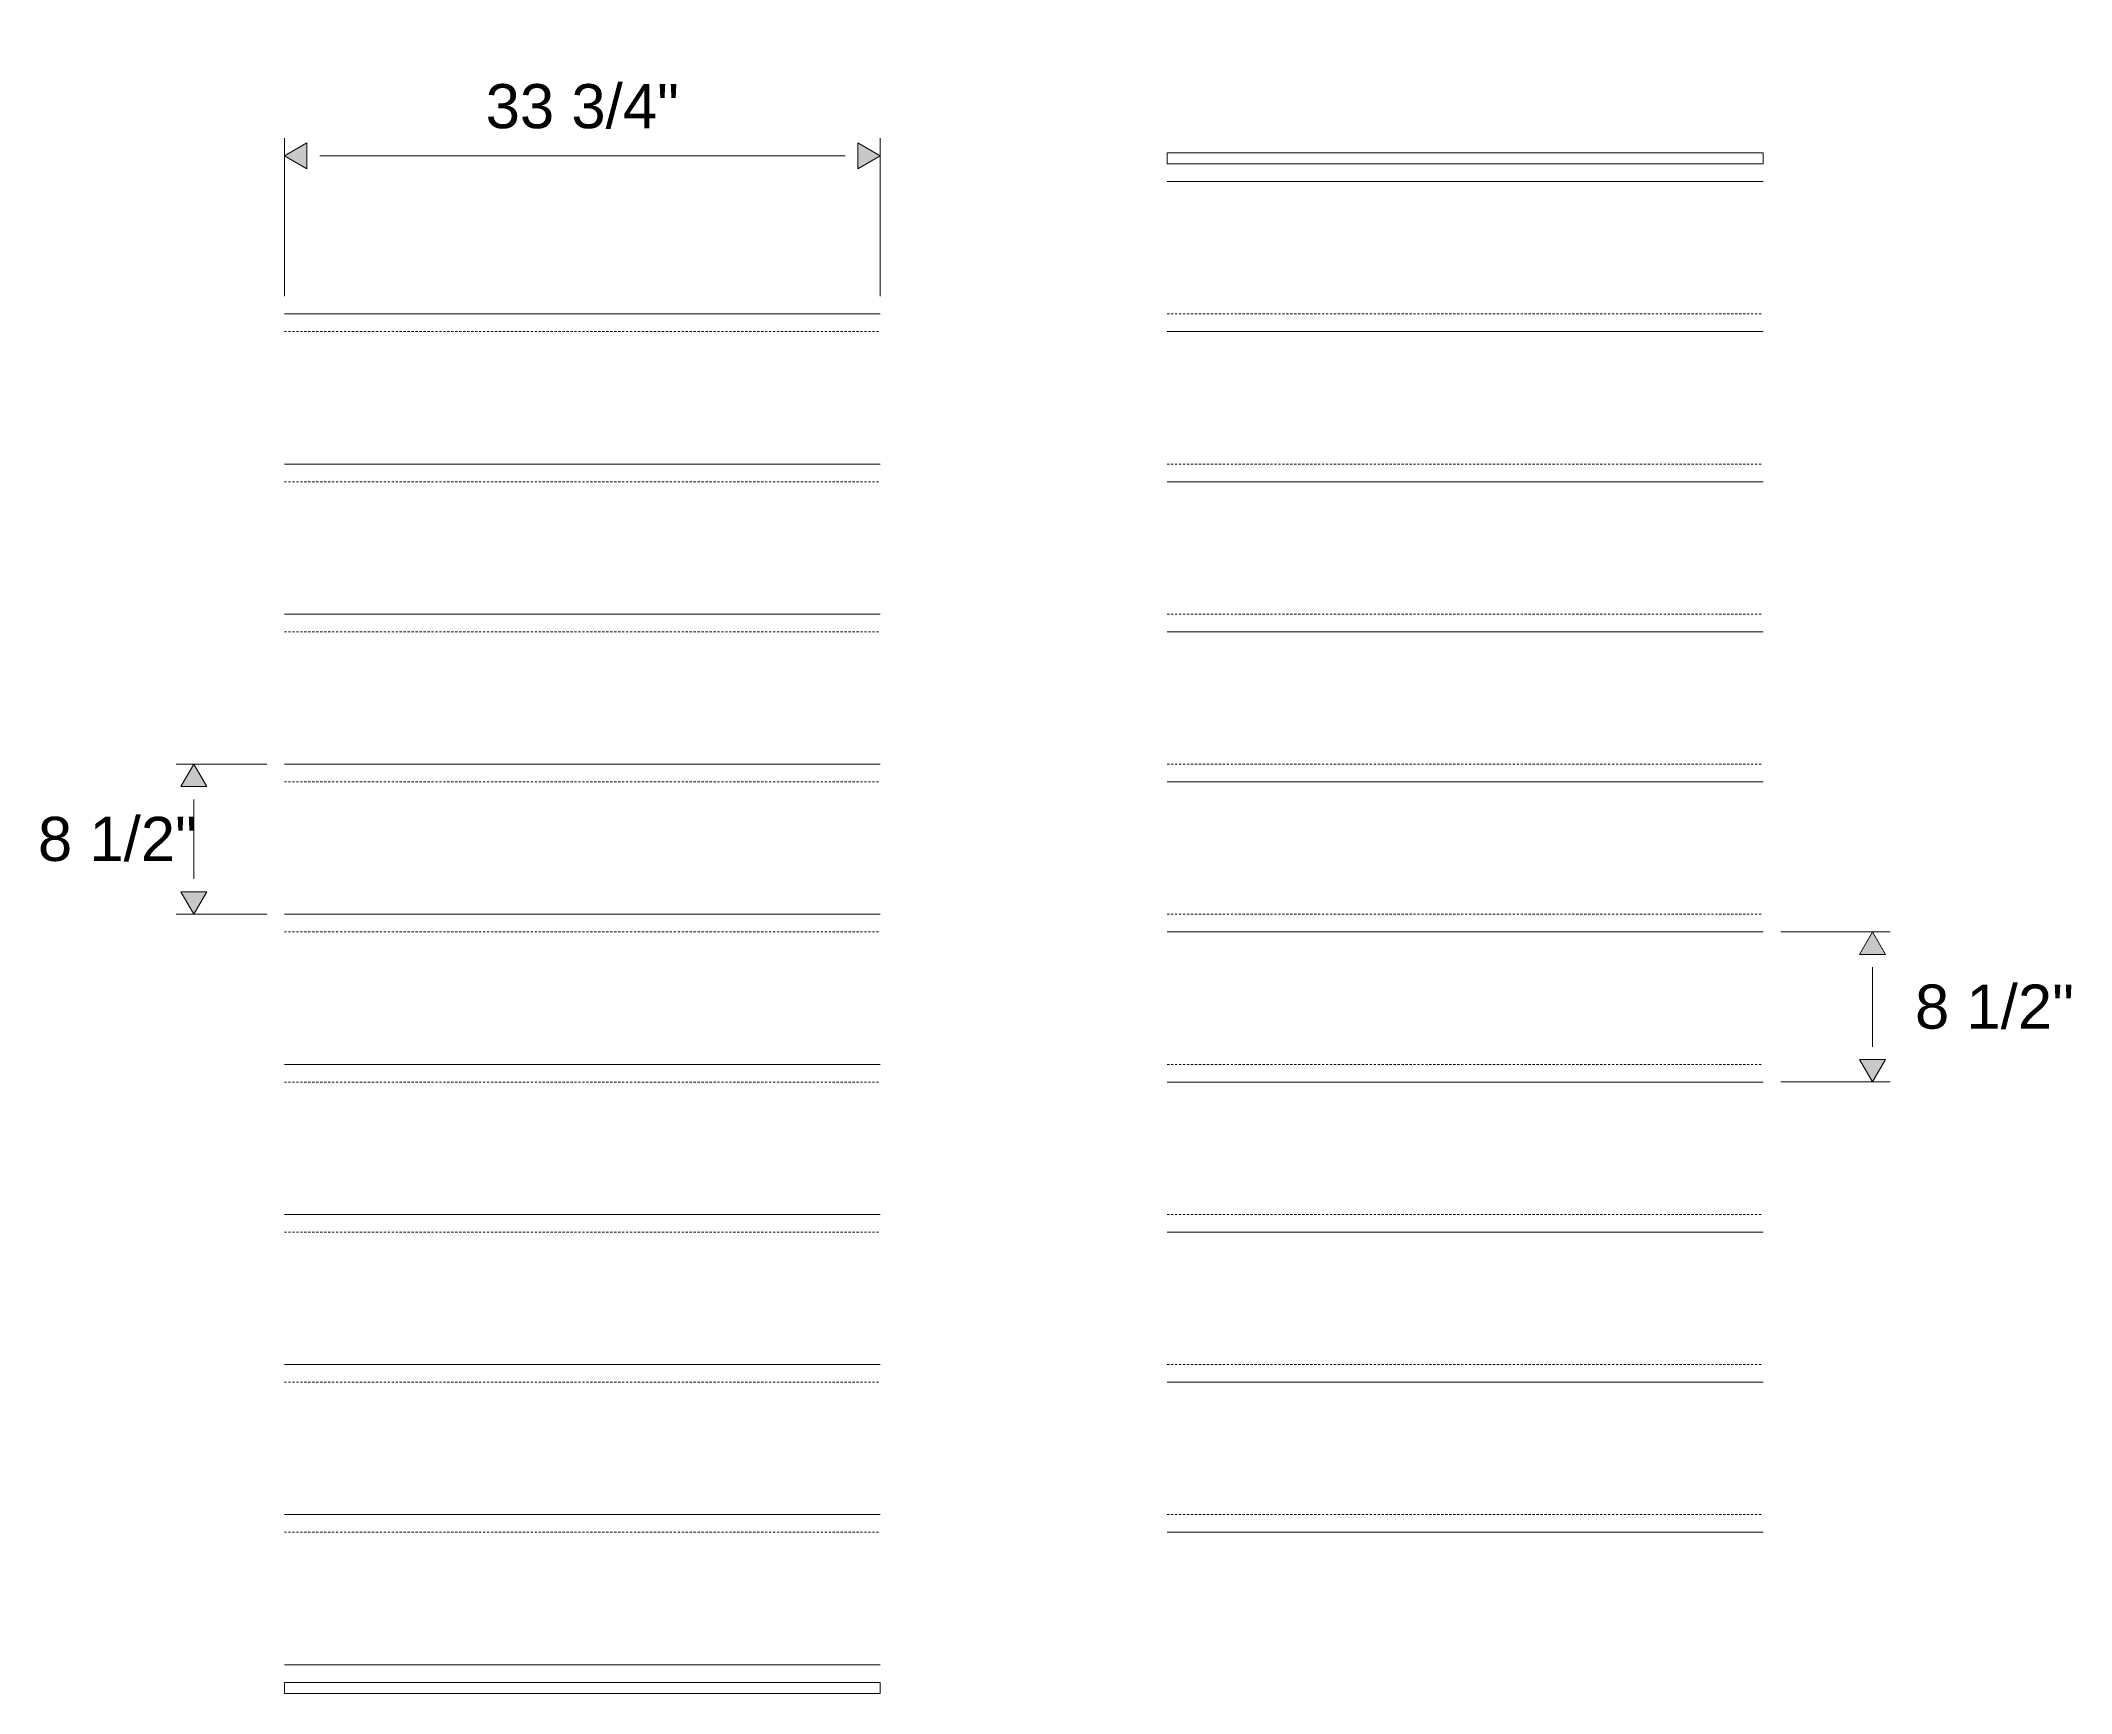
# Model space of a CAD drawing. Header units: inches. Extents: x -20237 to -17371, y 314 to 2010.
# Drawn here: x -19895.9 to -19780.9, y 792.1 to 885.7 of the extents above; entities that cross this region are included whole.
import ezdxf

# ---------------------------------------------------------------- set-up
doc = ezdxf.new("R2010")
doc.units = ezdxf.units.IN
doc.header["$MEASUREMENT"] = 0
doc.header["$PDMODE"] = 35
doc.linetypes.add('HIDDEN2', pattern=[0.1875, 0.125, -0.0625])
for name, color, linetype, lineweight in [('Dimension', 3, 'Continuous', 9), ('Kick', 4, 'Continuous', 9), ('Kick-Hidden', 4, 'HIDDEN2', 9), ('Treads', 1, 'Continuous', 15)]:
    doc.layers.add(name, color=color, linetype=linetype, lineweight=lineweight)
doc.styles.add('Dimension and Text', font='arial.ttf', dxfattribs={"height": 0.078125})
doc.dimstyles.new('Jerrod Dimension', dxfattribs={"dimscale": 0, "dimtxt": 0.078125, "dimasz": 0.0625, "dimexe": 0.03125, "dimexo": 0.03125, "dimgap": 0.046875, "dimtad": 1, "dimtih": 1, "dimtoh": 1, "dimdec": 4, "dimzin": 1, "dimdsep": 46, "dimlunit": 5, "dimtxsty": 'Dimension and Text', "dimblk": 'arrow', "dimcen": 2.421875, "dimclrd": 3, "dimclre": 3, "dimclrt": 3, "dimadec": 1, "dimazin": 0, "dimtfac": 1, "dimtdec": 4, "dimtmove": 2, "dimatfit": 3, "dimldrblk": 'arrow', "dimfxl": 1, "dimtfillclr": 256, "dimfrac": 2, "dimlwd": -1, "dimlwe": -1, "dimarcsym": 2})

# ---------------------------------------------------------------- blocks, each defined once
blk = doc.blocks.new('arrow')
at = {"layer": 'Dimension'}
blk.add_hatch(color=0, dxfattribs=at).paths.add_polyline_path([(0, 0), (-0.637, 0.368), (-0.637, -0.368)])
at = {"layer": 'Dimension', "color": 0}
for p, q in [((-0.637, -0.368), (-0.637, 0.368)), ((0, 0), (-0.637, 0.368)), ((-0.637, -0.368), (0, 0))]:
    blk.add_line(p, q, dxfattribs=at)
blk = doc.blocks.new('*D471')
at = {"layer": 'Defpoints', "color": 0}
for p in [(-19798.33, 835.23), (-19792.14, 835.23), (-19798.33, 826.73)]:
    blk.add_point(p, dxfattribs=at)
at = {"layer": 'Dimension', "color": 3}
for p, q in [((-19797.33, 835.23), (-19791.14, 835.23)), ((-19792.14, 828.73), (-19792.14, 833.23)), ((-19797.33, 826.73), (-19791.14, 826.73))]:
    blk.add_line(p, q, dxfattribs=at)
at = {"layer": 'Dimension', "color": 3, "xscale": 2, "yscale": 2, "zscale": 2}
for p, rotation in [((-19792.14, 835.23), 90), ((-19792.14, 826.73), 270)]:
    blk.add_blockref('arrow', p, dxfattribs=dict(at, rotation=rotation))
at = {"layer": 'Dimension', "color": 3, "insert": (-19785.22, 830.98), "char_height": 2.5, "attachment_point": 5, "style": 'Dimension and Text'}
blk.add_mtext('8 1/2"', dxfattribs=at)
blk = doc.blocks.new('*D475')
at = {"layer": 'Defpoints', "color": 0}
for p in [(-19882.08, 844.73), (-19887.21, 836.23), (-19882.08, 836.23)]:
    blk.add_point(p, dxfattribs=at)
at = {"layer": 'Dimension', "color": 3}
for p, q in [((-19883.08, 844.73), (-19888.21, 844.73)), ((-19887.21, 842.73), (-19887.21, 838.23)), ((-19883.08, 836.23), (-19888.21, 836.23))]:
    blk.add_line(p, q, dxfattribs=at)
at = {"layer": 'Dimension', "color": 3, "xscale": 2, "yscale": 2, "zscale": 2}
for p, rotation in [((-19887.21, 844.73), 90), ((-19887.21, 836.23), 270)]:
    blk.add_blockref('arrow', p, dxfattribs=dict(at, rotation=rotation))
at = {"layer": 'Dimension', "color": 3, "insert": (-19891.54, 840.48), "char_height": 2.5, "attachment_point": 5, "style": 'Dimension and Text'}
blk.add_mtext('8 1/2"', dxfattribs=at)
blk = doc.blocks.new('*D455')
at = {"layer": 'Defpoints', "color": 0}
for p in [(-19882.08, 879.19), (-19882.08, 870.23), (-19848.33, 870.23)]:
    blk.add_point(p, dxfattribs=at)
at = {"layer": 'Treads', "color": 3}
for p, q in [((-19882.08, 871.23), (-19882.08, 880.19)), ((-19848.33, 871.23), (-19848.33, 880.19)), ((-19850.33, 879.19), (-19880.08, 879.19))]:
    blk.add_line(p, q, dxfattribs=at)
at = {"layer": 'Treads', "color": 3, "xscale": 2, "yscale": 2, "zscale": 2, "rotation": 180}
blk.add_blockref('arrow', (-19882.08, 879.19), dxfattribs=at)
at = {"layer": 'Treads', "color": 3, "xscale": 2, "yscale": 2, "zscale": 2}
blk.add_blockref('arrow', (-19848.33, 879.19), dxfattribs=at)
at = {"layer": 'Treads', "color": 3, "insert": (-19865.21, 881.98), "char_height": 2.5, "attachment_point": 5, "style": 'Dimension and Text'}
blk.add_mtext('33 3/4"', dxfattribs=at)

msp = doc.modelspace()

# ---------------------------------------------------------------- linework, layer by layer
at = {"layer": 'Kick'}
for points in [[(-19832.08325, 879.35262), (-19798.33325, 879.35262), (-19798.33325, 878.72762), (-19832.08325, 878.72762)], [(-19882.08069, 792.10262), (-19848.33069, 792.10262), (-19848.33069, 792.72762), (-19882.08069, 792.72762)]]:
    msp.add_lwpolyline(points, close=True, dxfattribs=at)
at = {"layer": 'Kick-Hidden'}
for p, q in [((-19832.08325, 870.22762), (-19798.33325, 870.22762)), ((-19882.08069, 869.22762), (-19848.33069, 869.22762)), ((-19832.08325, 861.72762), (-19798.33325, 861.72762)), ((-19882.08069, 860.72762), (-19848.33069, 860.72762)), ((-19832.08325, 853.22762), (-19798.33325, 853.22762)), ((-19882.08069, 852.22762), (-19848.33069, 852.22762)), ((-19832.08325, 844.72762), (-19798.33325, 844.72762)), ((-19882.08069, 843.72762), (-19848.33069, 843.72762)), ((-19882.08069, 835.22762), (-19848.33069, 835.22762)), ((-19832.08325, 836.22762), (-19798.33325, 836.22762)), ((-19832.08325, 827.72762), (-19798.33325, 827.72762)), ((-19882.08069, 826.72762), (-19848.33069, 826.72762)), ((-19832.08325, 819.22762), (-19798.33325, 819.22762)), ((-19882.08069, 818.22762), (-19848.33069, 818.22762)), ((-19832.08325, 810.72762), (-19798.33325, 810.72762)), ((-19882.08069, 809.72762), (-19848.33069, 809.72762)), ((-19832.08325, 802.22762), (-19798.33325, 802.22762)), ((-19882.08069, 801.22762), (-19848.33069, 801.22762))]:
    msp.add_line(p, q, dxfattribs=at)
at = {"layer": 'Treads'}
for p, q in [((-19832.08325, 877.72762), (-19798.33325, 877.72762)), ((-19882.08069, 870.22762), (-19848.33069, 870.22762)), ((-19832.08325, 869.22762), (-19798.33325, 869.22762)), ((-19882.08069, 861.72762), (-19848.33069, 861.72762)), ((-19832.08325, 860.72762), (-19798.33325, 860.72762)), ((-19882.08069, 853.22762), (-19848.33069, 853.22762)), ((-19832.08325, 852.22762), (-19798.33325, 852.22762)), ((-19882.08069, 844.72762), (-19848.33069, 844.72762)), ((-19832.08325, 843.72762), (-19798.33325, 843.72762)), ((-19882.08069, 836.22762), (-19848.33069, 836.22762)), ((-19832.08325, 835.22762), (-19798.33325, 835.22762)), ((-19882.08069, 827.72762), (-19848.33069, 827.72762)), ((-19832.08325, 826.72762), (-19798.33325, 826.72762)), ((-19882.08069, 819.22762), (-19848.33069, 819.22762)), ((-19832.08325, 818.22762), (-19798.33325, 818.22762)), ((-19882.08069, 810.72762), (-19848.33069, 810.72762)), ((-19832.08325, 809.72762), (-19798.33325, 809.72762)), ((-19882.08069, 802.22762), (-19848.33069, 802.22762)), ((-19832.08325, 801.22762), (-19798.33325, 801.22762)), ((-19882.08069, 793.72762), (-19848.33069, 793.72762))]:
    msp.add_line(p, q, dxfattribs=at)

# ---------------------------------------------------------------- dimensions: what is measured, and where the dimension line sits
at = {"layer": 'Dimension'}
for base, p1, p2, picture, middle in [((-19887.20555, 836.22762), (-19882.08069, 844.72762), (-19882.0807, 836.22762), '*D475', (-19891.54082, 840.47762)), ((-19792.14147, 835.22762), (-19798.33325, 826.72762), (-19798.33325, 835.22762), '*D471', (-19785.22094, 830.97762))]:
    dim = msp.add_linear_dim(base=base, p1=p1, p2=p2, angle=90, dimstyle='Jerrod Dimension', override={"dimpost": '"'}, dxfattribs=at)
    dim.commit()
    dim.dimension.update_dxf_attribs({"geometry": picture, "text_midpoint": middle})
at = {"layer": 'Treads'}
dim = msp.add_linear_dim(base=(-19882.08069, 879.18724), p1=(-19848.33069, 870.22762), p2=(-19882.08069, 870.22762), dimstyle='Jerrod Dimension', override={"dimpost": '"'}, dxfattribs=at)
dim.commit()
dim.dimension.update_dxf_attribs({"geometry": '*D455', "text_midpoint": (-19865.20569, 881.98073)})

doc.saveas('drawing.dxf')
